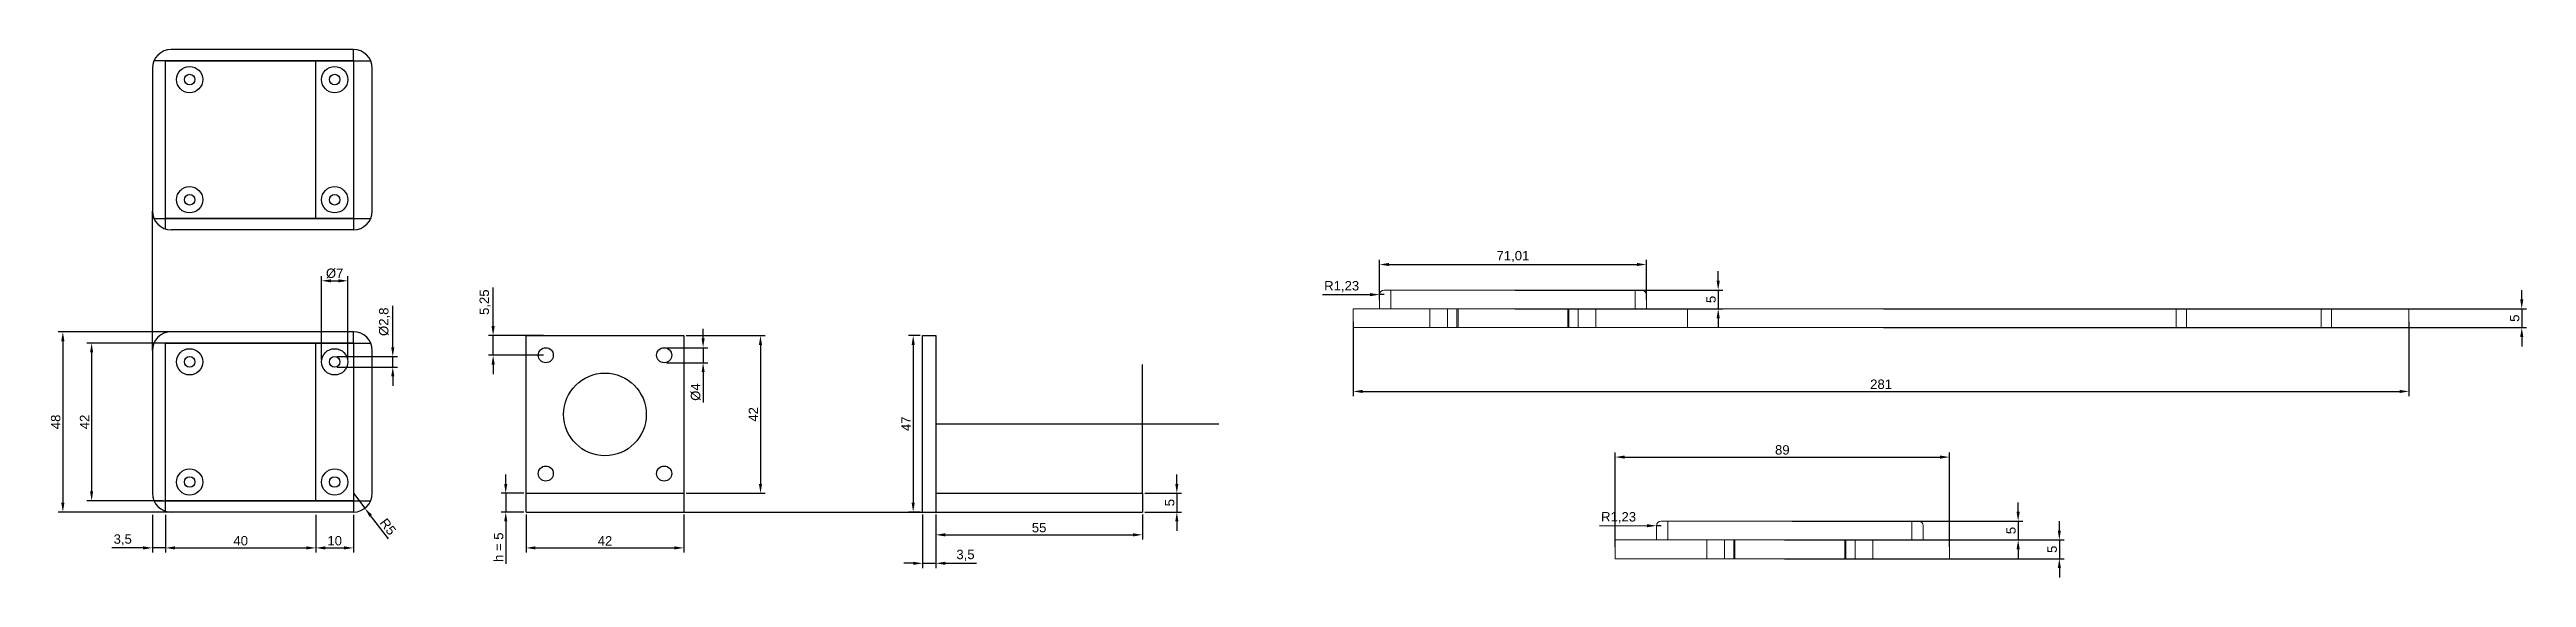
# Model space of a CAD drawing. Header units: millimetres. Extents: x 11 to 1093, y 14 to 561.
# Drawn here: x 11 to 670, y 14 to 155 of the extents above; entities that cross this region are included whole.
import ezdxf

# ---------------------------------------------------------------- set-up
doc = ezdxf.new("R2010")
doc.units = ezdxf.units.MM
doc.linetypes.add('HIDDEN', pattern=[9.525, 6.35, -3.175])
doc.styles.get("Standard").update_dxf_attribs({"font": 'arial.ttf'})
doc.dimstyles.new('ISO-25', dxfattribs={"dimtxt": 2.5, "dimasz": 2.5, "dimexe": 1.25, "dimexo": 0.625, "dimtad": 1, "dimtxsty": 'Standard', "dimcen": 2.5, "dimadec": 0, "dimazin": 0, "dimtfac": 1, "dimtmove": 0, "dimatfit": 3, "dimfxl": 1, "dimarcsym": 0})

msp = doc.modelspace()

# ---------------------------------------------------------------- blocks, each defined once
blk = doc.blocks.new('*D1')
at = {"color": 0, "lineweight": -2, "transparency": 16777216}
for p, q in [((38.38, 31), (38.38, 20.98)), ((41.88, 31), (41.88, 20.98)), ((35.88, 22.23), (27.57, 22.23)), ((41.88, 22.23), (38.38, 22.23)), ((44.38, 22.23), (46.88, 22.23))]:
    blk.add_line(p, q, dxfattribs=at)
at = {"color": 0, "transparency": 16777216}
for points in [[(35.88, 22.65), (35.88, 21.81), (38.38, 22.23)], [(44.38, 22.65), (44.38, 21.81), (41.88, 22.23)]]:
    blk.add_solid(points, dxfattribs=at)
at = {"layer": 'Defpoints', "color": 0, "transparency": 16777216}
for p in [(38.38, 31.63), (41.88, 31.63), (41.88, 22.23)]:
    blk.add_point(p, dxfattribs=at)
at = {"color": 0, "transparency": 16777216, "insert": (30.48, 24.36), "char_height": 2.5, "attachment_point": 5}
blk.add_mtext('3,5', dxfattribs=at)
blk = doc.blocks.new('*D2')
at = {"color": 0, "lineweight": -2, "transparency": 16777216}
for p, q in [((41.88, 31), (41.88, 20.98)), ((81.88, 31), (81.88, 20.98)), ((44.38, 22.23), (79.38, 22.23))]:
    blk.add_line(p, q, dxfattribs=at)
at = {"color": 0, "transparency": 16777216}
for points in [[(44.38, 22.65), (44.38, 21.81), (41.88, 22.23)], [(79.38, 22.65), (79.38, 21.81), (81.88, 22.23)]]:
    blk.add_solid(points, dxfattribs=at)
at = {"layer": 'Defpoints', "color": 0, "transparency": 16777216}
for p in [(41.88, 31.63), (81.88, 31.63), (81.88, 22.23)]:
    blk.add_point(p, dxfattribs=at)
at = {"color": 0, "transparency": 16777216, "insert": (61.88, 24.13), "char_height": 2.5, "attachment_point": 5}
blk.add_mtext('40', dxfattribs=at)
blk = doc.blocks.new('*D3')
at = {"color": 0, "lineweight": -2, "transparency": 16777216}
for p, q in [((81.88, 31), (81.88, 20.98)), ((91.89, 31), (91.89, 20.98)), ((84.38, 22.23), (89.39, 22.23))]:
    blk.add_line(p, q, dxfattribs=at)
at = {"color": 0, "transparency": 16777216}
for points in [[(84.38, 22.65), (84.38, 21.81), (81.88, 22.23)], [(89.39, 22.65), (89.39, 21.81), (91.89, 22.23)]]:
    blk.add_solid(points, dxfattribs=at)
at = {"layer": 'Defpoints', "color": 0, "transparency": 16777216}
for p in [(81.88, 31.63), (91.89, 31.63), (91.89, 22.23)]:
    blk.add_point(p, dxfattribs=at)
at = {"color": 0, "transparency": 16777216, "insert": (86.89, 24.13), "char_height": 2.5, "attachment_point": 5}
blk.add_mtext('10', dxfattribs=at)
blk = doc.blocks.new('*D4')
at = {"color": 0, "lineweight": -2, "transparency": 16777216}
for p, q in [((83.39, 72.4), (83.39, 94.59)), ((85.89, 93.34), (87.89, 93.34)), ((90.39, 72.4), (90.39, 94.59))]:
    blk.add_line(p, q, dxfattribs=at)
at = {"color": 0, "transparency": 16777216}
for points in [[(85.89, 93.75), (85.89, 92.92), (83.39, 93.34)], [(87.89, 93.75), (87.89, 92.92), (90.39, 93.34)]]:
    blk.add_solid(points, dxfattribs=at)
at = {"layer": 'Defpoints', "color": 0, "transparency": 16777216}
for p in [(90.39, 93.34), (83.39, 71.77), (90.39, 71.77)]:
    blk.add_point(p, dxfattribs=at)
at = {"color": 0, "transparency": 16777216, "insert": (86.89, 95.31), "char_height": 2.5, "attachment_point": 5}
blk.add_mtext('%%C7', dxfattribs=at)
blk = doc.blocks.new('*D5')
at = {"color": 0, "lineweight": -2, "transparency": 16777216}
for p, q in [((91.89, 36.77), (94.93, 32.8)), ((101.19, 24.62), (96.45, 30.82))]:
    blk.add_line(p, q, dxfattribs=at)
at = {"color": 0, "transparency": 16777216}
blk.add_solid([(96.78, 31.07), (96.12, 30.56), (94.93, 32.8)], dxfattribs=at)
at = {"layer": 'Defpoints', "color": 0, "transparency": 16777216}
for p in [(91.89, 36.77), (94.93, 32.8)]:
    blk.add_point(p, dxfattribs=at)
at = {"color": 0, "transparency": 16777216, "insert": (101.08, 27.88), "char_height": 2.5, "attachment_point": 5, "rotation": 307.43149}
blk.add_mtext('R5', dxfattribs=at)
blk = doc.blocks.new('*D6')
at = {"color": 0, "lineweight": -2, "transparency": 16777216}
for p, q in [((102.35, 75.67), (102.35, 86.7)), ((87.51, 73.17), (103.6, 73.17)), ((102.35, 70.37), (102.35, 73.17)), ((87.51, 70.37), (103.6, 70.37)), ((102.35, 67.87), (102.35, 65.37))]:
    blk.add_line(p, q, dxfattribs=at)
at = {"color": 0, "transparency": 16777216}
for points in [[(101.94, 75.67), (102.77, 75.67), (102.35, 73.17)], [(101.94, 67.87), (102.77, 67.87), (102.35, 70.37)]]:
    blk.add_solid(points, dxfattribs=at)
at = {"layer": 'Defpoints', "color": 0, "transparency": 16777216}
for p in [(86.89, 73.17), (102.35, 73.17), (86.89, 70.37)]:
    blk.add_point(p, dxfattribs=at)
at = {"color": 0, "transparency": 16777216, "insert": (100.18, 82.44), "char_height": 2.5, "attachment_point": 5, "rotation": 90}
blk.add_mtext('%%C2,8', dxfattribs=at)
blk = doc.blocks.new('*D7')
at = {"color": 0, "lineweight": -2, "transparency": 16777216}
for p, q in [((41.26, 76.77), (20.95, 76.77)), ((22.2, 74.27), (22.2, 37.27)), ((41.26, 34.77), (20.95, 34.77))]:
    blk.add_line(p, q, dxfattribs=at)
at = {"color": 0, "transparency": 16777216}
for points in [[(21.78, 74.27), (22.61, 74.27), (22.2, 76.77)], [(21.78, 37.27), (22.61, 37.27), (22.2, 34.77)]]:
    blk.add_solid(points, dxfattribs=at)
at = {"layer": 'Defpoints', "color": 0, "transparency": 16777216}
for p in [(41.88, 76.77), (22.2, 34.77), (41.88, 34.77)]:
    blk.add_point(p, dxfattribs=at)
at = {"color": 0, "transparency": 16777216, "insert": (20.32, 55.77), "char_height": 2.5, "attachment_point": 5, "rotation": 90}
blk.add_mtext('42', dxfattribs=at)
blk = doc.blocks.new('*D8')
at = {"color": 0, "lineweight": -2, "transparency": 16777216}
for p, q in [((67.01, 79.77), (13.29, 79.77)), ((14.54, 77.27), (14.54, 34.27)), ((67.01, 31.77), (13.29, 31.77))]:
    blk.add_line(p, q, dxfattribs=at)
at = {"color": 0, "transparency": 16777216}
for points in [[(14.12, 77.27), (14.96, 77.27), (14.54, 79.77)], [(14.12, 34.27), (14.96, 34.27), (14.54, 31.77)]]:
    blk.add_solid(points, dxfattribs=at)
at = {"layer": 'Defpoints', "color": 0, "transparency": 16777216}
for p in [(67.64, 79.77), (14.54, 31.77), (67.64, 31.77)]:
    blk.add_point(p, dxfattribs=at)
at = {"color": 0, "transparency": 16777216, "insert": (12.64, 55.77), "char_height": 2.5, "attachment_point": 5, "rotation": 90}
blk.add_mtext('48', dxfattribs=at)
blk = doc.blocks.new('*D9')
at = {"color": 0, "lineweight": -2, "transparency": 16777216}
for p, q in [((137.83, 31.15), (137.83, 20.98)), ((179.83, 31.15), (179.83, 20.98)), ((140.33, 22.23), (177.33, 22.23))]:
    blk.add_line(p, q, dxfattribs=at)
at = {"color": 0, "transparency": 16777216}
for points in [[(140.33, 22.65), (140.33, 21.81), (137.83, 22.23)], [(177.33, 22.65), (177.33, 21.81), (179.83, 22.23)]]:
    blk.add_solid(points, dxfattribs=at)
at = {"layer": 'Defpoints', "color": 0, "transparency": 16777216}
for p in [(137.83, 31.77), (179.83, 31.77), (179.83, 22.23)]:
    blk.add_point(p, dxfattribs=at)
at = {"color": 0, "transparency": 16777216, "insert": (158.83, 24.11), "char_height": 2.5, "attachment_point": 5}
blk.add_mtext('42', dxfattribs=at)
blk = doc.blocks.new('*D10')
at = {"color": 0, "lineweight": -2, "transparency": 16777216}
for p, q in [((180.46, 78.77), (201.47, 78.77)), ((200.22, 76.27), (200.22, 39.27)), ((180.46, 36.77), (201.47, 36.77))]:
    blk.add_line(p, q, dxfattribs=at)
at = {"color": 0, "transparency": 16777216}
for points in [[(199.8, 76.27), (200.64, 76.27), (200.22, 78.77)], [(199.8, 39.27), (200.64, 39.27), (200.22, 36.77)]]:
    blk.add_solid(points, dxfattribs=at)
at = {"layer": 'Defpoints', "color": 0, "transparency": 16777216}
for p in [(179.83, 78.77), (179.83, 36.77), (200.22, 36.77)]:
    blk.add_point(p, dxfattribs=at)
at = {"color": 0, "transparency": 16777216, "insert": (198.34, 57.77), "char_height": 2.5, "attachment_point": 5, "rotation": 90}
blk.add_mtext('42', dxfattribs=at)
blk = doc.blocks.new('*D11')
at = {"color": 0, "lineweight": -2, "transparency": 16777216}
for p, q in [((132.42, 39.27), (132.42, 41.77)), ((137.21, 36.77), (131.17, 36.77)), ((132.42, 36.77), (132.42, 31.77)), ((137.21, 31.77), (131.17, 31.77)), ((132.42, 29.27), (132.42, 18.03))]:
    blk.add_line(p, q, dxfattribs=at)
at = {"color": 0, "transparency": 16777216}
for points in [[(132, 39.27), (132.83, 39.27), (132.42, 36.77)], [(132, 29.27), (132.83, 29.27), (132.42, 31.77)]]:
    blk.add_solid(points, dxfattribs=at)
at = {"layer": 'Defpoints', "color": 0, "transparency": 16777216}
for p in [(137.83, 36.77), (132.42, 31.77), (137.83, 31.77)]:
    blk.add_point(p, dxfattribs=at)
at = {"color": 0, "transparency": 16777216, "insert": (130.52, 22.4), "char_height": 2.5, "attachment_point": 5, "rotation": 90}
blk.add_mtext('h = 5', dxfattribs=at)
blk = doc.blocks.new('*D12')
at = {"color": 0, "lineweight": -2, "transparency": 16777216}
for p, q in [((184.95, 78.02), (184.95, 80.52)), ((175.21, 75.52), (186.2, 75.52)), ((184.95, 75.52), (184.95, 71.52)), ((175.21, 71.52), (186.2, 71.52)), ((184.95, 69.02), (184.95, 60.92))]:
    blk.add_line(p, q, dxfattribs=at)
at = {"color": 0, "transparency": 16777216}
for points in [[(184.54, 78.02), (185.37, 78.02), (184.95, 75.52)], [(184.54, 69.02), (185.37, 69.02), (184.95, 71.52)]]:
    blk.add_solid(points, dxfattribs=at)
at = {"layer": 'Defpoints', "color": 0, "transparency": 16777216}
for p in [(174.58, 75.52), (174.58, 71.52), (184.95, 71.52)]:
    blk.add_point(p, dxfattribs=at)
at = {"color": 0, "transparency": 16777216, "insert": (182.98, 63.72), "char_height": 2.5, "attachment_point": 5, "rotation": 90}
blk.add_mtext('%%C4', dxfattribs=at)
blk = doc.blocks.new('*D13')
at = {"color": 0, "lineweight": -2, "transparency": 16777216}
for p, q in [((129.06, 81.27), (129.06, 91.53)), ((142.46, 78.77), (127.81, 78.77)), ((142.46, 73.52), (127.81, 73.52)), ((129.06, 73.52), (129.06, 78.77)), ((129.06, 71.02), (129.06, 68.52))]:
    blk.add_line(p, q, dxfattribs=at)
at = {"color": 0, "transparency": 16777216}
for points in [[(128.64, 81.27), (129.48, 81.27), (129.06, 78.77)], [(128.64, 71.02), (129.48, 71.02), (129.06, 73.52)]]:
    blk.add_solid(points, dxfattribs=at)
at = {"layer": 'Defpoints', "color": 0, "transparency": 16777216}
for p in [(129.06, 78.77), (143.08, 78.77), (143.08, 73.52)]:
    blk.add_point(p, dxfattribs=at)
at = {"color": 0, "transparency": 16777216, "insert": (126.93, 87.65), "char_height": 2.5, "attachment_point": 5, "rotation": 90}
blk.add_mtext('5,25', dxfattribs=at)
blk = doc.blocks.new('*D14')
at = {"color": 0, "lineweight": -2, "transparency": 16777216}
for p, q in [((243.38, 31.15), (243.38, 16.88)), ((246.88, 31.15), (246.88, 16.88)), ((240.88, 18.13), (238.38, 18.13)), ((243.38, 18.13), (246.88, 18.13)), ((249.38, 18.13), (257.7, 18.13))]:
    blk.add_line(p, q, dxfattribs=at)
at = {"color": 0, "transparency": 16777216}
for points in [[(240.88, 18.54), (240.88, 17.71), (243.38, 18.13)], [(249.38, 18.54), (249.38, 17.71), (246.88, 18.13)]]:
    blk.add_solid(points, dxfattribs=at)
at = {"layer": 'Defpoints', "color": 0, "transparency": 16777216}
for p in [(243.38, 31.77), (246.88, 31.77), (246.88, 18.13)]:
    blk.add_point(p, dxfattribs=at)
at = {"color": 0, "transparency": 16777216, "insert": (254.79, 20.25), "char_height": 2.5, "attachment_point": 5}
blk.add_mtext('3,5', dxfattribs=at)
blk = doc.blocks.new('*D15')
at = {"color": 0, "lineweight": -2, "transparency": 16777216}
for p, q in [((246.88, 31.15), (246.88, 24.46)), ((301.88, 31.15), (301.88, 24.46)), ((249.38, 25.71), (299.38, 25.71))]:
    blk.add_line(p, q, dxfattribs=at)
at = {"color": 0, "transparency": 16777216}
for points in [[(249.38, 26.13), (249.38, 25.29), (246.88, 25.71)], [(299.38, 26.13), (299.38, 25.29), (301.88, 25.71)]]:
    blk.add_solid(points, dxfattribs=at)
at = {"layer": 'Defpoints', "color": 0, "transparency": 16777216}
for p in [(246.88, 31.77), (301.88, 31.77), (301.88, 25.71)]:
    blk.add_point(p, dxfattribs=at)
at = {"color": 0, "transparency": 16777216, "insert": (274.38, 27.61), "char_height": 2.5, "attachment_point": 5}
blk.add_mtext('55', dxfattribs=at)
blk = doc.blocks.new('*D16')
at = {"color": 0, "lineweight": -2, "transparency": 16777216}
for p, q in [((311.04, 39.27), (311.04, 41.77)), ((302.51, 36.77), (312.29, 36.77)), ((311.04, 36.77), (311.04, 31.77)), ((302.51, 31.77), (312.29, 31.77)), ((311.04, 29.27), (311.04, 26.77))]:
    blk.add_line(p, q, dxfattribs=at)
at = {"color": 0, "transparency": 16777216}
for points in [[(310.62, 39.27), (311.46, 39.27), (311.04, 36.77)], [(310.62, 29.27), (311.46, 29.27), (311.04, 31.77)]]:
    blk.add_solid(points, dxfattribs=at)
at = {"layer": 'Defpoints', "color": 0, "transparency": 16777216}
for p in [(301.88, 36.77), (301.88, 31.77), (311.04, 31.77)]:
    blk.add_point(p, dxfattribs=at)
at = {"color": 0, "transparency": 16777216, "insert": (309.14, 34.27), "char_height": 2.5, "attachment_point": 5, "rotation": 90}
blk.add_mtext('5', dxfattribs=at)
blk = doc.blocks.new('*D17')
at = {"color": 0, "lineweight": -2, "transparency": 16777216}
for p, q in [((242.76, 78.77), (239.61, 78.77)), ((240.86, 76.27), (240.86, 34.27)), ((242.76, 31.77), (239.61, 31.77))]:
    blk.add_line(p, q, dxfattribs=at)
at = {"color": 0, "transparency": 16777216}
for points in [[(240.44, 76.27), (241.28, 76.27), (240.86, 78.77)], [(240.44, 34.27), (241.28, 34.27), (240.86, 31.77)]]:
    blk.add_solid(points, dxfattribs=at)
at = {"layer": 'Defpoints', "color": 0, "transparency": 16777216}
for p in [(243.38, 78.77), (240.86, 31.77), (243.38, 31.77)]:
    blk.add_point(p, dxfattribs=at)
at = {"color": 0, "transparency": 16777216, "insert": (238.98, 55.27), "char_height": 2.5, "attachment_point": 5, "rotation": 90}
blk.add_mtext('47', dxfattribs=at)
blk = doc.blocks.new('*D64')
at = {"color": 0, "lineweight": -2, "transparency": 16777216}
for p, q in [((364.98, 88.4), (364.98, 98.93)), ((436, 88.4), (436, 98.93)), ((367.48, 97.68), (433.5, 97.68))]:
    blk.add_line(p, q, dxfattribs=at)
at = {"color": 0, "transparency": 16777216}
for points in [[(367.48, 98.1), (367.48, 97.27), (364.98, 97.68)], [(433.5, 98.1), (433.5, 97.27), (436, 97.68)]]:
    blk.add_solid(points, dxfattribs=at)
at = {"layer": 'Defpoints', "color": 0, "transparency": 16777216}
for p in [(436, 97.68), (364.98, 87.78), (436, 87.78)]:
    blk.add_point(p, dxfattribs=at)
at = {"color": 0, "transparency": 16777216, "insert": (400.49, 99.81), "char_height": 2.5, "attachment_point": 5}
blk.add_mtext('71,01', dxfattribs=at)
blk = doc.blocks.new('*D65')
at = {"color": 0, "lineweight": -2, "transparency": 16777216}
for p, q in [((357.98, 82.44), (357.98, 62.64)), ((638.98, 82.44), (638.98, 62.64)), ((360.48, 63.89), (636.48, 63.89))]:
    blk.add_line(p, q, dxfattribs=at)
at = {"color": 0, "transparency": 16777216}
for points in [[(360.48, 64.31), (360.48, 63.47), (357.98, 63.89)], [(636.48, 64.31), (636.48, 63.47), (638.98, 63.89)]]:
    blk.add_solid(points, dxfattribs=at)
at = {"layer": 'Defpoints', "color": 0, "transparency": 16777216}
for p in [(357.98, 83.06), (638.98, 83.06), (638.98, 63.89)]:
    blk.add_point(p, dxfattribs=at)
at = {"color": 0, "transparency": 16777216, "insert": (498.48, 65.79), "char_height": 2.5, "attachment_point": 5}
blk.add_mtext('281', dxfattribs=at)
blk = doc.blocks.new('*D66')
at = {"color": 0, "lineweight": -2, "transparency": 16777216}
for p, q in [((455.12, 93.39), (455.12, 95.89)), ((401.11, 90.89), (456.37, 90.89)), ((401.11, 85.89), (456.37, 85.89)), ((455.12, 90.89), (455.12, 85.89)), ((455.12, 83.39), (455.12, 80.89))]:
    blk.add_line(p, q, dxfattribs=at)
at = {"color": 0, "transparency": 16777216}
for points in [[(454.7, 93.39), (455.54, 93.39), (455.12, 90.89)], [(454.7, 83.39), (455.54, 83.39), (455.12, 85.89)]]:
    blk.add_solid(points, dxfattribs=at)
at = {"layer": 'Defpoints', "color": 0, "transparency": 16777216}
for p in [(400.49, 90.89), (400.49, 85.89), (455.12, 85.89)]:
    blk.add_point(p, dxfattribs=at)
at = {"color": 0, "transparency": 16777216, "insert": (453.22, 88.39), "char_height": 2.5, "attachment_point": 5, "rotation": 90}
blk.add_mtext('5', dxfattribs=at)
blk = doc.blocks.new('*D67')
at = {"color": 0, "lineweight": -2, "transparency": 16777216}
for p, q in [((499.11, 85.89), (670.25, 85.89)), ((669, 88.39), (669, 90.89)), ((669, 85.89), (669, 80.89)), ((499.11, 80.89), (670.25, 80.89)), ((669, 78.39), (669, 75.89))]:
    blk.add_line(p, q, dxfattribs=at)
at = {"color": 0, "transparency": 16777216}
for points in [[(668.58, 88.39), (669.41, 88.39), (669, 85.89)], [(668.58, 78.39), (669.41, 78.39), (669, 80.89)]]:
    blk.add_solid(points, dxfattribs=at)
at = {"layer": 'Defpoints', "color": 0, "transparency": 16777216}
for p in [(498.48, 85.89), (498.48, 80.89), (669, 80.89)]:
    blk.add_point(p, dxfattribs=at)
at = {"color": 0, "transparency": 16777216, "insert": (667.1, 83.39), "char_height": 2.5, "attachment_point": 5, "rotation": 90}
blk.add_mtext('5', dxfattribs=at)
blk = doc.blocks.new('*D68')
at = {"color": 0, "lineweight": -2, "transparency": 16777216}
for p, q in [((349.84, 89.66), (362.48, 89.66)), ((366.21, 89.66), (364.98, 89.66))]:
    blk.add_line(p, q, dxfattribs=at)
at = {"color": 0, "transparency": 16777216}
blk.add_solid([(362.48, 90.08), (362.48, 89.24), (364.98, 89.66)], dxfattribs=at)
at = {"layer": 'Defpoints', "color": 0, "transparency": 16777216}
for p in [(364.98, 89.66), (366.21, 89.66)]:
    blk.add_point(p, dxfattribs=at)
at = {"color": 0, "transparency": 16777216, "insert": (354.91, 91.79), "char_height": 2.5, "attachment_point": 5}
blk.add_mtext('R1,23', dxfattribs=at)
blk = doc.blocks.new('*D70')
at = {"color": 0, "lineweight": -2, "transparency": 16777216}
for p, q in [((427.69, 22.48), (427.69, 47.66)), ((430.19, 46.41), (514.19, 46.41)), ((516.69, 22.48), (516.69, 47.66))]:
    blk.add_line(p, q, dxfattribs=at)
at = {"color": 0, "transparency": 16777216}
for points in [[(430.19, 46.82), (430.19, 45.99), (427.69, 46.41)], [(514.19, 46.82), (514.19, 45.99), (516.69, 46.41)]]:
    blk.add_solid(points, dxfattribs=at)
at = {"layer": 'Defpoints', "color": 0, "transparency": 16777216}
for p in [(516.69, 46.41), (427.69, 21.86), (516.69, 21.86)]:
    blk.add_point(p, dxfattribs=at)
at = {"color": 0, "transparency": 16777216, "insert": (472.19, 48.31), "char_height": 2.5, "attachment_point": 5}
blk.add_mtext('89', dxfattribs=at)
blk = doc.blocks.new('*D71')
at = {"color": 0, "lineweight": -2, "transparency": 16777216}
for p, q in [((534.96, 31.86), (534.96, 34.36)), ((474.81, 29.36), (536.21, 29.36)), ((534.96, 29.36), (534.96, 24.36)), ((472.81, 24.36), (536.21, 24.36)), ((534.96, 21.86), (534.96, 19.36))]:
    blk.add_line(p, q, dxfattribs=at)
at = {"color": 0, "transparency": 16777216}
for points in [[(534.54, 31.86), (535.38, 31.86), (534.96, 29.36)], [(534.54, 21.86), (535.38, 21.86), (534.96, 24.36)]]:
    blk.add_solid(points, dxfattribs=at)
at = {"layer": 'Defpoints', "color": 0, "transparency": 16777216}
for p in [(474.18, 29.36), (472.19, 24.36), (534.96, 24.36)]:
    blk.add_point(p, dxfattribs=at)
at = {"color": 0, "transparency": 16777216, "insert": (533.06, 26.86), "char_height": 2.5, "attachment_point": 5, "rotation": 90}
blk.add_mtext('5', dxfattribs=at)
blk = doc.blocks.new('*D72')
at = {"color": 0, "lineweight": -2, "transparency": 16777216}
for p, q in [((545.92, 26.86), (545.92, 29.36)), ((472.81, 24.36), (547.17, 24.36)), ((545.92, 24.36), (545.92, 19.36)), ((472.81, 19.36), (547.17, 19.36)), ((545.92, 16.86), (545.92, 14.36))]:
    blk.add_line(p, q, dxfattribs=at)
at = {"color": 0, "transparency": 16777216}
for points in [[(545.5, 26.86), (546.34, 26.86), (545.92, 24.36)], [(545.5, 16.86), (546.34, 16.86), (545.92, 19.36)]]:
    blk.add_solid(points, dxfattribs=at)
at = {"layer": 'Defpoints', "color": 0, "transparency": 16777216}
for p in [(472.19, 24.36), (472.19, 19.36), (545.92, 19.36)]:
    blk.add_point(p, dxfattribs=at)
at = {"color": 0, "transparency": 16777216, "insert": (544.02, 21.86), "char_height": 2.5, "attachment_point": 5, "rotation": 90}
blk.add_mtext('5', dxfattribs=at)
blk = doc.blocks.new('*D73')
at = {"color": 0, "lineweight": -2, "transparency": 16777216}
for p, q in [((423.54, 28.17), (436.17, 28.14)), ((439.91, 28.13), (438.67, 28.13))]:
    blk.add_line(p, q, dxfattribs=at)
at = {"color": 0, "transparency": 16777216}
blk.add_solid([(436.17, 28.55), (436.17, 27.72), (438.67, 28.13)], dxfattribs=at)
at = {"layer": 'Defpoints', "color": 0, "transparency": 16777216}
for p in [(438.67, 28.13), (439.91, 28.13)]:
    blk.add_point(p, dxfattribs=at)
at = {"color": 0, "transparency": 16777216, "insert": (428.61, 30.29), "char_height": 2.5, "attachment_point": 5, "rotation": 359.83133}
blk.add_mtext('R1,23', dxfattribs=at)

# ---------------------------------------------------------------- dimensions: what is measured, and where the dimension line sits
for base, p1, p2, picture, middle in [((435.996, 97.6838), (364.9814, 87.7766), (435.996, 87.7766), '*D64', (400.4887, 99.8112)), ((638.981, 63.891), (357.981, 83.063), (638.981, 83.063), '*D65', (498.481, 65.792)), ((516.688, 46.406), (427.688, 21.858), (516.688, 21.858), '*D70', (472.188, 48.307)), ((81.885, 22.229), (41.885, 31.625), (81.885, 31.625), '*D2', (61.885, 24.131)), ((91.889, 22.229), (81.885, 31.625), (91.889, 31.625), '*D3', (86.887, 24.131)), ((179.834, 22.229), (137.834, 31.772), (179.834, 31.772), '*D9', (158.834, 24.109)), ((246.883, 18.125), (243.383, 31.772), (246.883, 31.772), '*D14', (254.792, 20.253)), ((301.883, 25.711), (246.883, 31.772), (301.883, 31.772), '*D15', (274.383, 27.607))]:
    dim = msp.add_linear_dim(base=base, p1=p1, p2=p2, dimstyle='ISO-25')
    dim.commit()
    dim.dimension.update_dxf_attribs({"geometry": picture, "text_midpoint": middle})
dim = msp.add_linear_dim(base=(90.387, 93.335), p1=(83.387, 71.772), p2=(90.387, 71.772), text='%%C<>', dimstyle='ISO-25')
dim.commit()
dim.dimension.update_dxf_attribs({"geometry": '*D4', "text_midpoint": (86.887, 93.335), "dimtype": 160})
for center, mpoint, picture, middle in [((366.214, 89.66), (364.981, 89.66), '*D68', (354.913, 91.788)), ((91.889, 36.772), (94.928, 32.802), '*D5', (101.084, 27.88)), ((439.906, 28.126), (438.674, 28.13), '*D73', (428.612, 30.287))]:
    dim = msp.add_radius_dim(center=center, mpoint=mpoint, dimstyle='ISO-25')
    dim.commit()
    dim.dimension.update_dxf_attribs({"geometry": picture, "text_midpoint": middle})
for base, p1, p2, picture, middle in [((455.119, 85.893), (400.489, 90.893), (400.489, 85.893), '*D66', (453.222, 88.393)), ((129.059, 78.772), (143.084, 73.522), (143.084, 78.772), '*D13', (126.931, 87.654)), ((668.998, 80.893), (498.481, 85.893), (498.481, 80.893), '*D67', (667.102, 83.393)), ((14.539, 31.772), (67.637, 79.772), (67.637, 31.772), '*D8', (12.638, 55.772)), ((22.197, 34.772), (41.885, 76.772), (41.885, 34.772), '*D7', (20.316, 55.772)), ((200.221, 36.772), (179.834, 78.772), (179.834, 36.772), '*D10', (198.341, 57.772)), ((240.859, 31.772), (243.383, 78.772), (243.383, 31.772), '*D17', (238.984, 55.272)), ((311.04, 31.772), (301.883, 36.772), (301.883, 31.772), '*D16', (309.144, 34.272)), ((534.96, 24.358), (474.181, 29.358), (472.188, 24.358), '*D71', (533.064, 26.858)), ((545.919, 19.358), (472.188, 24.358), (472.188, 19.358), '*D72', (544.022, 21.858))]:
    dim = msp.add_linear_dim(base=base, p1=p1, p2=p2, angle=90, dimstyle='ISO-25')
    dim.commit()
    dim.dimension.update_dxf_attribs({"geometry": picture, "text_midpoint": middle})
for base, p1, p2, text, picture, middle in [((102.352, 73.172), (86.887, 70.372), (86.887, 73.172), '%%C<>', '*D6', (100.184, 82.436)), ((184.953, 71.522), (174.584, 75.522), (174.584, 71.522), '%%C<>', '*D12', (182.981, 63.723)), ((132.416, 31.772), (137.834, 36.772), (137.834, 31.772), 'h = <>', '*D11', (130.519, 22.4))]:
    dim = msp.add_linear_dim(base=base, p1=p1, p2=p2, angle=90, text=text, dimstyle='ISO-25')
    dim.commit()
    dim.dimension.update_dxf_attribs({"geometry": picture, "text_midpoint": middle})
dim = msp.add_linear_dim(base=(41.885, 22.229), p1=(38.385, 31.625), p2=(41.885, 31.625), dimstyle='ISO-25')
dim.commit()
dim.dimension.update_dxf_attribs({"geometry": '*D1', "text_midpoint": (30.475, 22.229), "dimtype": 160})

# ---------------------------------------------------------------- linework, layer by layer
for p, q in [((91.889, 151.918), (38.802, 151.918)), ((41.885, 109.918), (41.885, 151.918)), ((91.889, 151.918), (41.885, 151.918)), ((41.885, 151.918), (96.472, 151.918)), ((91.889, 154.918), (43.385, 154.918)), ((81.885, 109.918), (81.885, 151.918)), ((91.885, 151.918), (91.885, 154.918)), ((91.885, 151.918), (91.889, 109.918)), ((38.385, 149.918), (38.385, 111.918)), ((96.889, 111.918), (96.889, 149.918)), ((38.385, 74.772), (38.385, 111.918)), ((38.802, 109.918), (91.889, 109.918)), ((91.889, 109.918), (41.885, 109.918)), ((41.885, 109.918), (96.472, 109.918)), ((41.885, 107.148), (41.885, 109.918)), ((91.889, 106.918), (43.385, 106.918)), ((91.885, 109.918), (91.885, 106.918)), ((91.889, 79.772), (43.385, 79.772)), ((91.885, 76.772), (91.885, 79.772)), ((38.385, 74.772), (38.385, 36.772)), ((91.889, 76.772), (38.802, 76.772)), ((41.885, 34.772), (41.885, 76.772)), ((91.889, 76.772), (41.885, 76.772)), ((41.885, 76.772), (96.472, 76.772)), ((81.885, 34.772), (81.885, 76.772)), ((91.885, 76.772), (91.889, 34.772)), ((96.889, 36.772), (96.889, 74.772)), ((137.834, 36.772), (137.834, 78.772)), ((137.834, 78.772), (179.834, 78.772)), ((137.834, 78.772), (143.084, 78.772)), ((179.834, 78.772), (179.834, 36.772)), ((243.383, 31.772), (243.383, 78.772)), ((243.383, 78.772), (246.883, 78.772)), ((246.883, 78.772), (246.883, 31.772)), ((301.883, 36.772), (301.883, 71.081)), ((246.883, 55.272), (322.222, 55.272)), ((38.802, 34.772), (91.889, 34.772)), ((91.889, 34.772), (41.885, 34.772)), ((41.885, 34.772), (96.472, 34.772)), ((41.885, 32.003), (41.885, 34.772)), ((91.885, 34.772), (91.885, 31.772)), ((137.834, 31.772), (137.834, 36.772)), ((137.834, 36.772), (179.834, 36.772)), ((179.834, 36.772), (179.834, 31.772)), ((246.883, 36.772), (301.883, 36.772)), ((301.883, 36.772), (301.883, 31.772)), ((91.889, 31.772), (43.385, 31.772)), ((91.885, 31.772), (91.889, 31.772)), ((137.834, 31.772), (179.834, 31.772)), ((179.834, 31.772), (301.883, 31.772))]:
    msp.add_line(p, q)
at = {"color": 0, "linetype": 'Continuous', "lineweight": 0, "extrusion": (2.22045e-16, 1, -2.22045e-16)}
for p, q in [((362.981, 85.893), (357.981, 85.893)), ((357.981, 80.893), (357.981, 85.893)), ((362.981, 85.893), (633.981, 85.893)), ((364.981, 89.66), (364.981, 85.893)), ((434.764, 90.893), (366.214, 90.893)), ((435.996, 85.893), (435.996, 89.66)), ((638.981, 85.893), (633.981, 85.893)), ((638.981, 80.893), (638.981, 85.893)), ((362.981, 80.893), (357.981, 80.893)), ((362.981, 80.893), (633.981, 80.893)), ((638.981, 80.893), (633.981, 80.893))]:
    msp.add_line(p, q, dxfattribs=at)
at = {"color": 0, "linetype": 'HIDDEN', "lineweight": 0, "extrusion": (2.22045e-16, 1, -2.22045e-16)}
for p, q in [((367.981, 85.893), (367.981, 90.893)), ((378.406, 80.893), (378.406, 85.893)), ((383.081, 80.893), (383.081, 85.893)), ((385.556, 80.893), (385.556, 85.893)), ((385.881, 80.893), (385.881, 85.893)), ((415.081, 80.893), (415.081, 85.893)), ((415.406, 80.893), (415.406, 85.893)), ((417.881, 80.893), (417.881, 85.893)), ((422.556, 80.893), (422.556, 85.893)), ((432.981, 85.893), (432.981, 90.893)), ((446.981, 80.893), (446.981, 85.893)), ((576.979, 80.893), (576.979, 85.893)), ((579.779, 80.893), (579.779, 85.893)), ((615.579, 80.893), (615.579, 85.893)), ((618.379, 80.893), (618.379, 85.893))]:
    msp.add_line(p, q, dxfattribs=at)
at = {"color": 0, "linetype": 'Continuous', "lineweight": 0, "extrusion": (-2.22045e-16, 1, -2.22045e-16)}
for p, q in [((438.674, 28.126), (438.674, 24.358)), ((508.456, 29.358), (439.906, 29.358)), ((509.688, 24.358), (509.688, 28.126)), ((432.688, 24.358), (427.688, 24.358)), ((427.688, 19.358), (427.688, 24.358)), ((432.688, 24.358), (511.688, 24.358)), ((516.688, 24.358), (511.688, 24.358)), ((516.688, 19.358), (516.688, 24.358)), ((432.688, 19.358), (427.688, 19.358)), ((432.688, 19.358), (511.688, 19.358)), ((516.688, 19.358), (511.688, 19.358))]:
    msp.add_line(p, q, dxfattribs=at)
at = {"color": 0, "linetype": 'HIDDEN', "lineweight": 0, "extrusion": (-2.22045e-16, 1, -2.22045e-16)}
for p, q in [((441.688, 24.358), (441.688, 29.358)), ((506.688, 24.358), (506.688, 29.358)), ((452.113, 19.358), (452.113, 24.358)), ((456.788, 19.358), (456.788, 24.358)), ((459.263, 19.358), (459.263, 24.358)), ((459.588, 19.358), (459.588, 24.358)), ((488.788, 19.358), (488.788, 24.358)), ((489.113, 19.358), (489.113, 24.358)), ((491.588, 19.358), (491.588, 24.358)), ((496.263, 19.358), (496.263, 24.358))]:
    msp.add_line(p, q, dxfattribs=at)
for centre, radius in [((48.287, 146.918), 3.5), ((48.287, 146.918), 1.4), ((86.887, 146.918), 3.5), ((86.887, 146.918), 1.4), ((48.287, 114.918), 3.5), ((48.287, 114.918), 1.4), ((86.887, 114.918), 3.5), ((86.887, 114.918), 1.4), ((48.287, 71.772), 3.5), ((48.287, 71.772), 1.4), ((86.887, 71.772), 3.5), ((86.887, 71.772), 1.4), ((143.084, 73.522), 2), ((174.584, 73.522), 2), ((158.834, 57.772), 11), ((48.287, 39.772), 3.5), ((48.287, 39.772), 1.4), ((86.887, 39.772), 3.5), ((86.887, 39.772), 1.4), ((143.084, 42.022), 2), ((174.584, 42.022), 2)]:
    msp.add_circle(centre, radius)
for centre, start, end in [((43.385, 149.918), 90, 180), ((91.889, 149.918), 0, 90), ((43.385, 111.918), 180, 270), ((91.889, 111.918), 270, 0), ((43.385, 74.772), 90, 180), ((91.889, 74.772), 0, 90), ((43.385, 36.772), 180, 270), ((91.889, 36.772), 270, 0)]:
    msp.add_arc(centre, 5, start, end)
at = {"color": 0, "linetype": 'Continuous', "lineweight": 0, "extrusion": (-4.93038e-32, -2.22045e-16, -1)}
for centre, start, end in [((-366.214, 89.66), 360, 90), ((-434.764, 89.66), 90, 180)]:
    msp.add_arc(centre, 1.232, start, end, dxfattribs=at)
at = {"color": 0, "linetype": 'Continuous', "lineweight": 0, "extrusion": (4.93038e-32, -2.22045e-16, -1)}
for centre, start, end in [((-439.906, 28.126), 360, 90), ((-508.456, 28.126), 90, 180)]:
    msp.add_arc(centre, 1.232, start, end, dxfattribs=at)

msp.set_redraw_order([(e.dxf.handle, doc.entitydb.next_handle()) for e in msp.query("TEXT MTEXT ATTDEF DIMENSION ARC_DIMENSION")])  # texts and dimensions are drawn at this point

doc.saveas('drawing.dxf')
